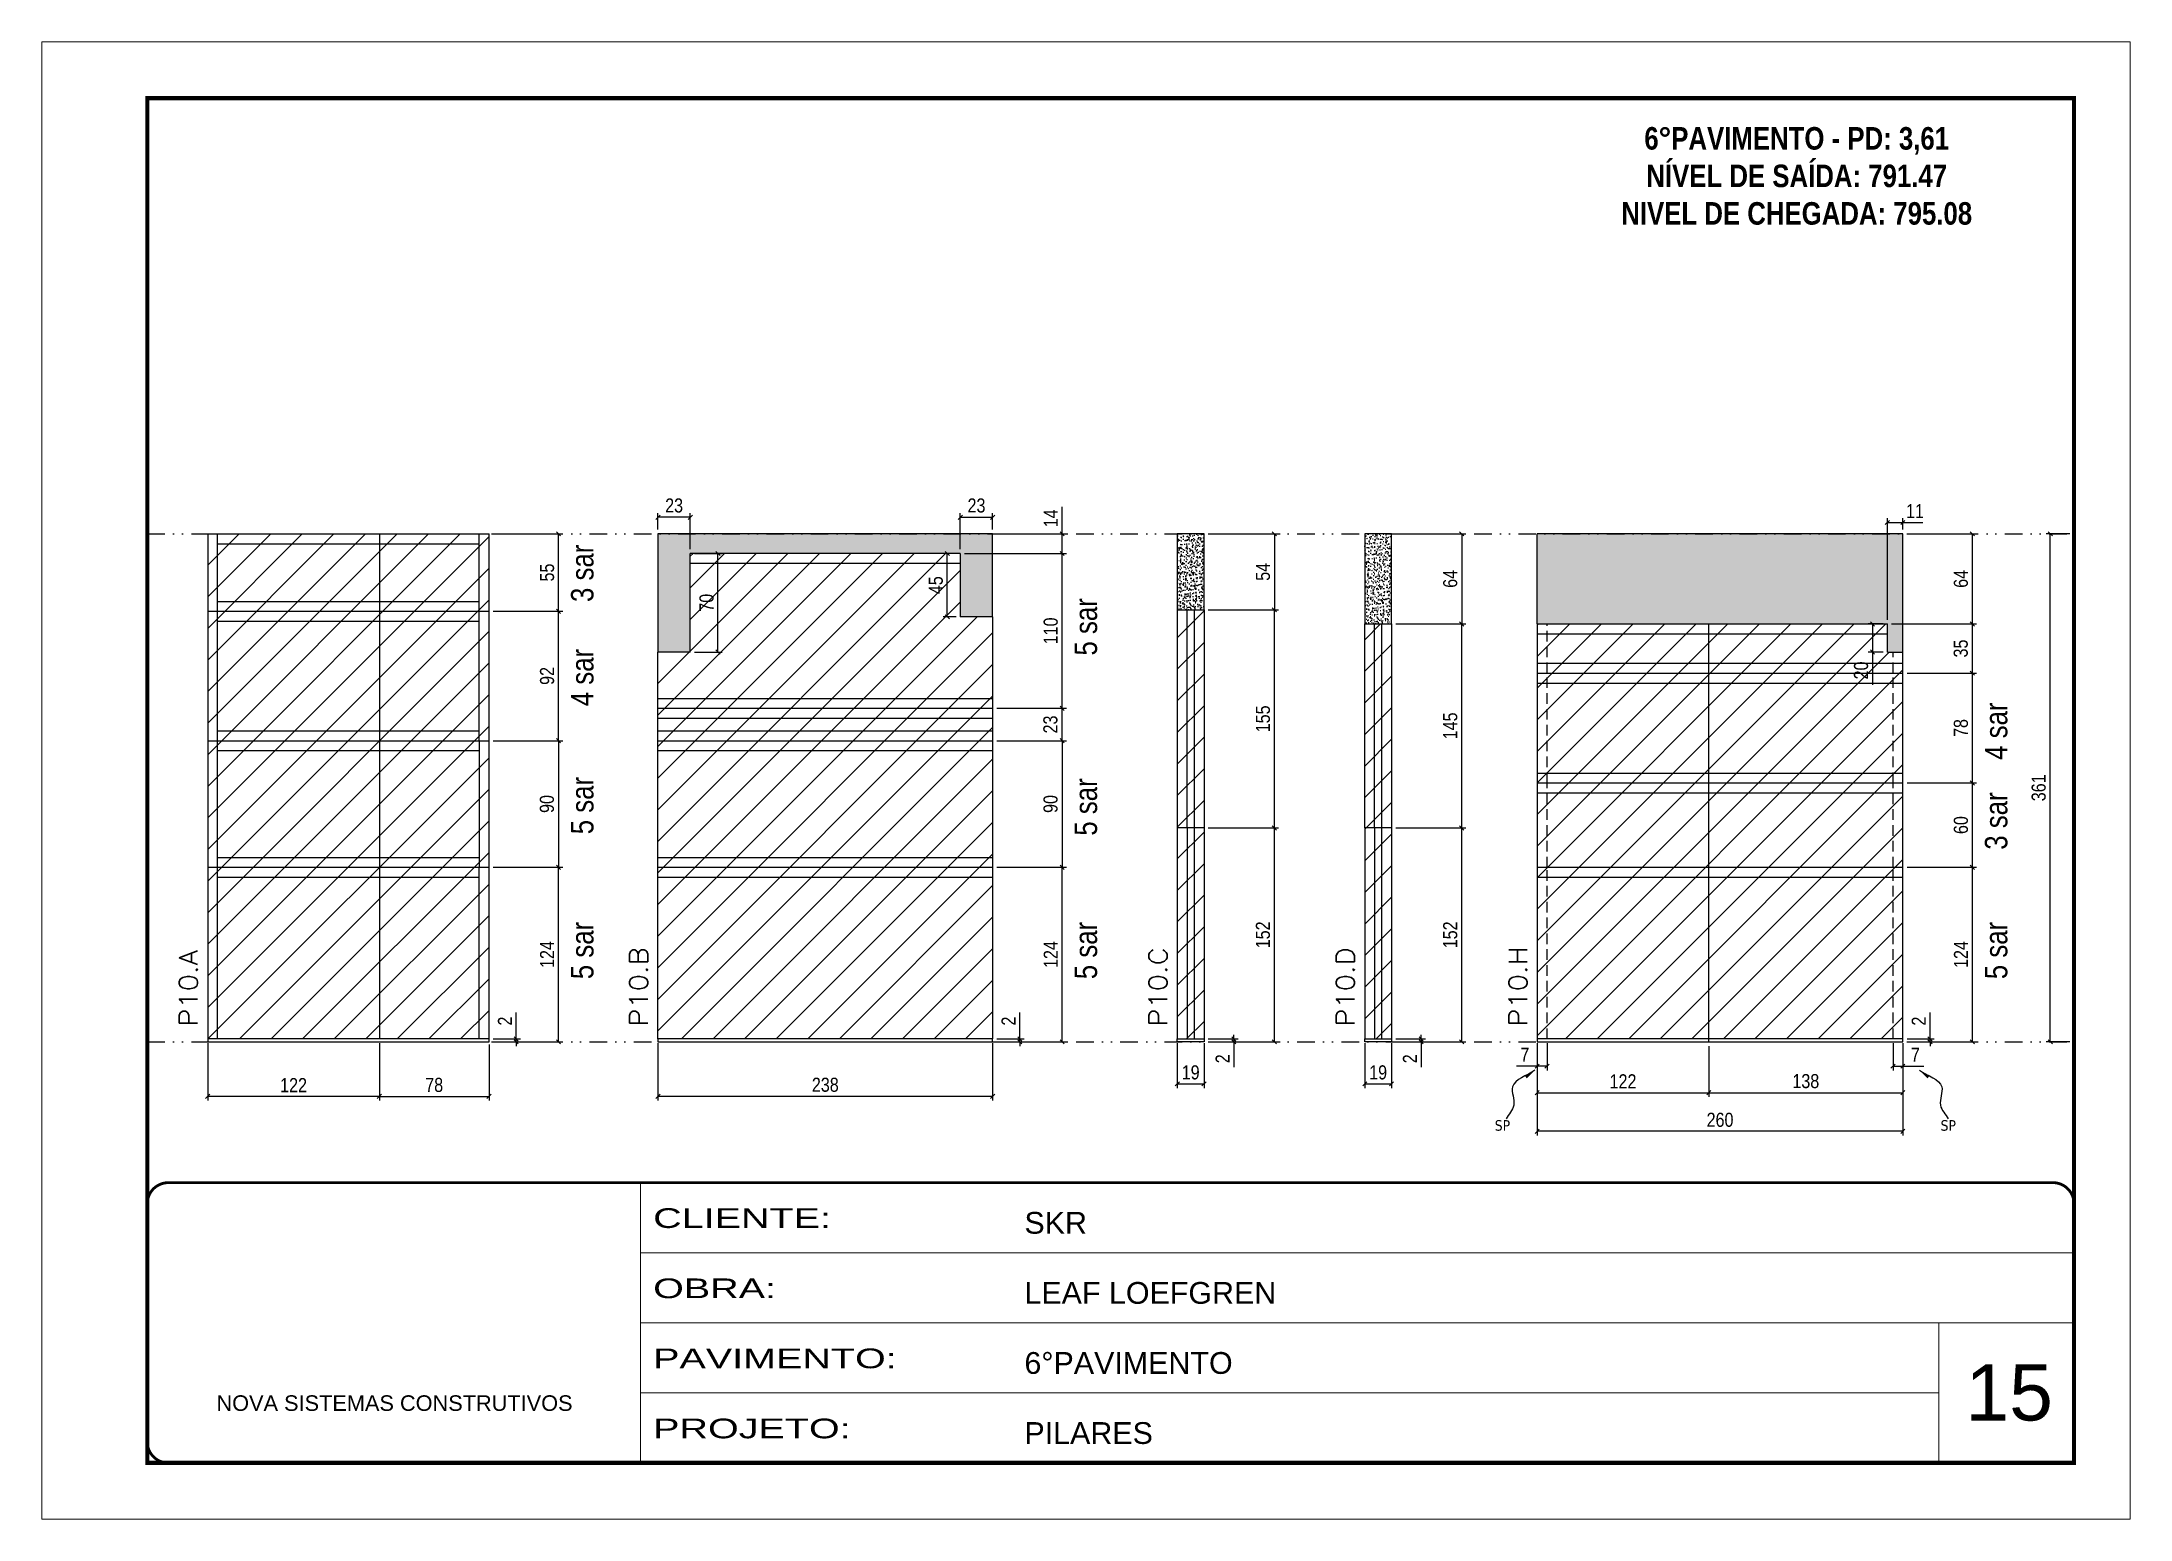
# Model space of a CAD drawing. Extents: x 14400 to 27878, y -21631 to 6985.
# Drawn here: x 17597 to 19082, y 2489 to 3539 of the extents above; entities that cross this region are included whole.
import ezdxf

# ---------------------------------------------------------------- set-up
doc = ezdxf.new("R2010")
doc.units = 0
for name, pattern in [('CONTINUO', [0]), ('DASHED', [0.75, 0.5, -0.25]), ('DIVIDE2', [0.625, 0.25, -0.125, 0, -0.125, 0, -0.125]), ('HIDDEN', [0.375, 0.25, -0.125])]:
    doc.linetypes.add(name, pattern=pattern)
for name, color, linetype, lineweight in [('CARIMBO', 255, 'Continuous', 9), ('Folhas', 255, 'Continuous', 9), ('Hachura', 251, 'Continuous', 9), ('SARRAFO DE PRESSAO', 251, 'DASHED', 9), ('Texto Seção', 7, 'Continuous', 15)]:
    doc.layers.add(name, color=color, linetype=linetype, lineweight=lineweight)
for name, color, linetype in [('COTA', 241, 'Continuous'), ('NOMENCLATURA', 7, 'Continuous'), ('Nível', 160, 'Continuous'), ('Painéis', 200, 'Continuous'), ('SARR_2.2x7', 40, 'Continuous'), ('Sarrafo de Pressão', 42, 'HIDDEN'), ('texto', 7, 'Continuous')]:
    doc.layers.add(name, color=color, linetype=linetype)
doc.styles.add('ARIAL', font='arial.ttf')
doc.styles.add('ARIAL_NARROW', font='ARIALN.TTF', dxfattribs={"height": 0.2})
doc.styles.add('COTA TECNICA', font='techl___.ttf', dxfattribs={"height": 10})
doc.styles.add('COTA TECNICA-50', font='techl___.ttf', dxfattribs={"height": 10})
doc.styles.add('REGUA-120', font='ROMANS.shx', dxfattribs={"height": 15})
doc.styles.add('ROMANC', font='techb___.ttf', dxfattribs={"height": 2.5})
doc.styles.get("Standard").update_dxf_attribs({"font": 'arial.ttf'})
doc.styles.add('Tecnologia', font='')
doc.styles.get('Tecnologia').set_extended_font_data('Forgotten Futurist')
doc.dimstyles.new('COTA PAINEL-50', dxfattribs={"dimtxt": 10, "dimasz": 3, "dimexe": 3, "dimexo": 3, "dimgap": 3, "dimtad": 1, "dimdec": 1, "dimzin": 12, "dimdsep": 46, "dimtxsty": 'COTA TECNICA-50', "dimblk1": 'OBLIQUE', "dimblk2": 'OBLIQUE', "dimsah": 1, "dimcen": 0.9, "dimclrd": 4, "dimclre": 4, "dimclrt": 240, "dimadec": 1, "dimazin": 3, "dimtfac": 1, "dimtdec": 1, "dimtmove": 0, "dimatfit": 3, "dimfxl": 1, "dimtolj": 1, "dimtzin": 12, "dimarcsym": 0})
doc.dimstyles.new('PAINEL', dxfattribs={"dimtxt": 10, "dimasz": 3, "dimexe": 3, "dimexo": 3, "dimgap": 3, "dimtad": 1, "dimdec": 1, "dimzin": 12, "dimdsep": 46, "dimtxsty": 'COTA TECNICA', "dimblk1": 'OBLIQUE', "dimblk2": 'OBLIQUE', "dimsah": 1, "dimcen": 0.9, "dimclrd": 4, "dimclre": 4, "dimclrt": 240, "dimadec": 1, "dimazin": 3, "dimtfac": 1, "dimtdec": 1, "dimtmove": 0, "dimatfit": 3, "dimfxl": 1, "dimtolj": 1, "dimtzin": 12, "dimarcsym": 0})
doc.dimstyles.get("Standard").update_dxf_attribs({"dimtxt": 0.18, "dimasz": 0.18, "dimexe": 0.18, "dimexo": 0.0625, "dimgap": 0.09, "dimtad": 0, "dimtih": 1, "dimtoh": 1, "dimdec": 4, "dimzin": 0, "dimdsep": 46, "dimtxsty": 'Standard', "dimcen": 0.09, "dimadec": 0, "dimazin": 0, "dimtfac": 1, "dimtdec": 4, "dimtofl": 0, "dimtmove": 0, "dimatfit": 3, "dimfxl": 1, "dimtolj": 1, "dimtzin": 0, "dimarcsym": 0})

msp = doc.modelspace()

# ---------------------------------------------------------------- texts
at = {"layer": 'CARIMBO', "style": 'ARIAL'}
msp.add_text('15', height=40, dxfattribs=at).set_placement((18964.83, 2559.15))
at = {"layer": 'NOMENCLATURA', "style": 'ARIAL_NARROW'}
for s, p in [('3 sar', (17989.25, 3140.86)), ('5 sar', (18347.34, 3102.8)), ('4 sar', (17989.25, 3066.79)), ('4 sar', (18994.59, 3028.68)), ('5 sar', (17989.25, 2975.79)), ('5 sar', (18347.34, 2974.78)), ('3 sar', (18994.59, 2964.8)), ('5 sar', (17989.25, 2872.8)), ('5 sar', (18347.34, 2872.8)), ('5 sar', (18994.59, 2872.8))]:
    msp.add_text(s, height=16, rotation=90, dxfattribs=at).set_placement(p)
at = {"layer": 'NOMENCLATURA', "color": 2, "insert": (18844.81, 3505.06), "char_height": 16, "attachment_point": 2, "style": 'ROMANC'}
msp.add_mtext_dynamic_manual_height_columns('\\P6°PAVIMENTO - PD: 3,61\\PNÍVEL DE SAÍDA: 791.47\\PNIVEL DE CHEGADA: 795.08', width=432.3511, gutter_width=1, heights=[0], dxfattribs=at)
at = {"layer": 'texto', "color": 0, "char_height": 7.5, "attachment_point": 5}
for insert in [(18635.57, 2768.79), (18952.59, 2768.79)]:
    msp.add_mtext('{\\fTahoma|b0|i0|c0|p34;\\C4;SP}', dxfattribs=dict(at, insert=insert))
at = {"layer": 'Texto Seção', "style": 'REGUA-120', "width": 1.1}
for s, p in [('P10.A', (17707.75, 2839.05)), ('P10.B', (18027.85, 2839.05)), ('P10.C', (18397.13, 2839.05)), ('P10.D', (18530.41, 2839.05)), ('P10.H', (18653.1, 2839.05))]:
    msp.add_text(s, height=13, rotation=90, dxfattribs=at).set_placement(p)

# ---------------------------------------------------------------- blocks, each defined once
blk = doc.blocks.new('9999999999')
at = {"color": 30, "linetype": 'CONTINUO'}
for p, q in [((98564.6, 34230.2), (98564.6, 34429.4)), ((98564.6, 34379.6), (99584, 34379.6)), ((98564.6, 34329.8), (99488, 34329.8)), ((99584, 34329.8), (99488, 34329.8)), ((99488, 34329.8), (99488, 34230.2)), ((98564.6, 34280), (99488, 34280))]:
    blk.add_line(p, q, dxfattribs=at)
at = {"color": 30, "linetype": 'CONTINUO', "const_width": 2}
blk.add_lwpolyline([(99584, 34230.2), (99584, 34414.4, 0.414214), (99569, 34429.4), (98229, 34429.4, 0.414214), (98214, 34414.4), (98214, 34245.2, 0.414214), (98229, 34230.2), (99584, 34230.2)], format="xyb", dxfattribs=at)
at = {"layer": 'Folhas'}
blk.add_lwpolyline([(98139, 34190.2), (99624, 34190.2), (99624, 35240.2), (98139, 35240.2)], close=True, dxfattribs=at)
at = {"layer": 'Folhas', "color": 30, "const_width": 3}
blk.add_lwpolyline([(98214, 34230.2), (99584, 34230.2), (99584, 35200.2), (98214, 35200.2)], close=True, dxfattribs=at)
at = {"color": 7, "linetype": 'Continuous', "ltscale": 5, "style": 'ARIAL'}
for s, height, p in [('SKR', 15.48, (98837.7, 34393.1)), ('LEAF LOEFGREN', 15.483, (98837.7, 34343.3)), ('6°PAVIMENTO', 15.483, (98837.7, 34293.5)), ('NOVA SISTEMAS CONSTRUTIVOS', 11.059, (98263.2, 34267.2)), ('PILARES', 15.48, (98837.7, 34243.7))]:
    blk.add_text(s, height=height, dxfattribs=at).set_placement(p)
at = {"layer": 'Folhas', "color": 7, "style": 'Tecnologia', "width": 1.5}
for s, p in [('CLIENTE:', (98573.7, 34397.2)), ('OBRA:', (98573.7, 34347.3)), ('PAVIMENTO:', (98573.7, 34297.5)), ('PROJETO:', (98573.7, 34247.7))]:
    blk.add_text(s, height=14, dxfattribs=at).set_placement(p)
blk = doc.blocks.new('_Oblique')
at = {"color": 0, "linetype": 'ByBlock', "lineweight": -2}
blk.add_line((-0.5, -0.5), (0.5, 0.5), dxfattribs=at)
blk = doc.blocks.new('*D2774')
at = {"layer": 'COTA', "color": 4, "lineweight": -2, "transparency": 16777216}
for p, q in [((19039, 3189.3), (19022.1, 3189.3)), ((19025.1, 2828.3), (19025.1, 3189.3)), ((19039, 2828.3), (19022.1, 2828.3))]:
    blk.add_line(p, q, dxfattribs=at)
at = {"layer": 'Defpoints', "color": 0, "transparency": 16777216}
for p in [(19025.1, 3189.3), (19042, 3189.3), (19042, 2828.3)]:
    blk.add_point(p, dxfattribs=at)
at = {"layer": 'COTA', "color": 4, "lineweight": -2, "transparency": 16777216, "xscale": 3, "yscale": 3, "zscale": 3}
for p, rotation in [((19025.1, 3189.3), 90), ((19025.1, 2828.3), 270)]:
    blk.add_blockref('_Oblique', p, dxfattribs=dict(at, rotation=rotation))
at = {"layer": 'COTA', "color": 240, "transparency": 16777216, "insert": (19016.9, 3008.8), "char_height": 10, "attachment_point": 5, "rotation": 90, "style": 'COTA TECNICA'}
blk.add_mtext('\\A1;361', dxfattribs=at)
blk = doc.blocks.new('*D2786')
at = {"layer": 'COTA', "color": 4, "lineweight": -2, "transparency": 16777216}
for p, q in [((17715, 2827.3), (17715, 2786.5)), ((17837, 2827.3), (17837, 2786.5)), ((17837, 2789.5), (17715, 2789.5))]:
    blk.add_line(p, q, dxfattribs=at)
at = {"layer": 'Defpoints', "color": 0, "transparency": 16777216}
for p in [(17715, 2830.3), (17837, 2830.3), (17715, 2789.5)]:
    blk.add_point(p, dxfattribs=at)
at = {"layer": 'COTA', "color": 4, "lineweight": -2, "transparency": 16777216, "xscale": 3, "yscale": 3, "zscale": 3, "rotation": 180}
blk.add_blockref('_Oblique', (17715, 2789.5), dxfattribs=at)
at = {"layer": 'COTA', "color": 4, "lineweight": -2, "transparency": 16777216, "xscale": 3, "yscale": 3, "zscale": 3}
blk.add_blockref('_Oblique', (17837, 2789.5), dxfattribs=at)
at = {"layer": 'COTA', "color": 240, "transparency": 16777216, "insert": (17776, 2797.5), "char_height": 10, "attachment_point": 5, "style": 'COTA TECNICA'}
blk.add_mtext('\\A1;122', dxfattribs=at)
blk = doc.blocks.new('*D2787')
at = {"layer": 'COTA', "color": 4, "lineweight": -2, "transparency": 16777216}
for p, q in [((17934.3, 2830.3), (17934.3, 2849.1)), ((17918, 2830.3), (17937.3, 2830.3)), ((17918, 2828.3), (17937.3, 2828.3)), ((17934.3, 2828.3), (17934.3, 2830.3)), ((17934.3, 2828.3), (17934.3, 2825.3))]:
    blk.add_line(p, q, dxfattribs=at)
at = {"layer": 'Defpoints', "color": 0, "transparency": 16777216}
for p in [(17915, 2830.3), (17915, 2828.3), (17934.3, 2828.3)]:
    blk.add_point(p, dxfattribs=at)
at = {"layer": 'COTA', "color": 4, "lineweight": -2, "transparency": 16777216, "xscale": 3, "yscale": 3, "zscale": 3}
for p, rotation in [((17934.3, 2830.3), 270), ((17934.3, 2828.3), 90)]:
    blk.add_blockref('_Oblique', p, dxfattribs=dict(at, rotation=rotation))
at = {"layer": 'COTA', "color": 240, "transparency": 16777216, "insert": (17926.3, 2843), "char_height": 10, "attachment_point": 5, "rotation": 90, "style": 'COTA TECNICA-50'}
blk.add_mtext('\\A1;2', dxfattribs=at)
blk = doc.blocks.new('*D2788')
at = {"layer": 'COTA', "color": 4, "lineweight": -2, "transparency": 16777216}
for p, q in [((17918, 3134.3), (17967.4, 3134.3)), ((17964.4, 3042.3), (17964.4, 3134.3)), ((17918, 3042.3), (17967.4, 3042.3))]:
    blk.add_line(p, q, dxfattribs=at)
at = {"layer": 'Defpoints', "color": 0, "transparency": 16777216}
for p in [(17915, 3134.3), (17964.4, 3134.3), (17915, 3042.3)]:
    blk.add_point(p, dxfattribs=at)
at = {"layer": 'COTA', "color": 4, "lineweight": -2, "transparency": 16777216, "xscale": 3, "yscale": 3, "zscale": 3}
for p, rotation in [((17964.4, 3134.3), 90), ((17964.4, 3042.3), 270)]:
    blk.add_blockref('_Oblique', p, dxfattribs=dict(at, rotation=rotation))
at = {"layer": 'COTA', "color": 240, "transparency": 16777216, "insert": (17956.3, 3088.3), "char_height": 10, "attachment_point": 5, "rotation": 90, "style": 'COTA TECNICA-50'}
blk.add_mtext('\\A1;92', dxfattribs=at)
blk = doc.blocks.new('*D2789')
at = {"layer": 'COTA', "color": 4, "linetype": 'ByBlock', "lineweight": -2, "transparency": 16777216}
for p, q in [((17918, 2952.3), (17967.4, 2952.3)), ((17964.4, 2828.3), (17964.4, 2952.3)), ((17918, 2828.3), (17967.4, 2828.3))]:
    blk.add_line(p, q, dxfattribs=at)
at = {"layer": 'Defpoints', "color": 0, "linetype": 'ByBlock', "transparency": 16777216}
for p in [(17915, 2952.3), (17964.4, 2952.3), (17915, 2828.3)]:
    blk.add_point(p, dxfattribs=at)
at = {"layer": 'COTA', "color": 4, "linetype": 'ByBlock', "lineweight": -2, "transparency": 16777216, "xscale": 3, "yscale": 3, "zscale": 3}
for p, rotation in [((17964.4, 2952.3), 90), ((17964.4, 2828.3), 270)]:
    blk.add_blockref('_Oblique', p, dxfattribs=dict(at, rotation=rotation))
at = {"layer": 'COTA', "color": 240, "linetype": 'ByBlock', "transparency": 16777216, "insert": (17956.3, 2890.3), "char_height": 10, "attachment_point": 5, "rotation": 90, "style": 'COTA TECNICA'}
blk.add_mtext('\\A1;124', dxfattribs=at)
blk = doc.blocks.new('*D2790')
at = {"layer": 'COTA', "color": 4, "lineweight": -2, "transparency": 16777216}
for p, q in [((18035.1, 2827.3), (18035.1, 2786.5)), ((18273.1, 2827.3), (18273.1, 2786.5)), ((18273.1, 2789.5), (18035.1, 2789.5))]:
    blk.add_line(p, q, dxfattribs=at)
at = {"layer": 'Defpoints', "color": 0, "transparency": 16777216}
for p in [(18035.1, 2830.3), (18273.1, 2830.3), (18035.1, 2789.5)]:
    blk.add_point(p, dxfattribs=at)
at = {"layer": 'COTA', "color": 4, "lineweight": -2, "transparency": 16777216, "xscale": 3, "yscale": 3, "zscale": 3, "rotation": 180}
blk.add_blockref('_Oblique', (18035.1, 2789.5), dxfattribs=at)
at = {"layer": 'COTA', "color": 4, "lineweight": -2, "transparency": 16777216, "xscale": 3, "yscale": 3, "zscale": 3}
blk.add_blockref('_Oblique', (18273.1, 2789.5), dxfattribs=at)
at = {"layer": 'COTA', "color": 240, "transparency": 16777216, "insert": (18154.1, 2797.7), "char_height": 10, "attachment_point": 5, "style": 'COTA TECNICA'}
blk.add_mtext('\\A1;238', dxfattribs=at)
blk = doc.blocks.new('*D2791')
at = {"layer": 'COTA', "color": 4, "lineweight": -2, "transparency": 16777216}
for p, q in [((18292.4, 2830.3), (18292.4, 2849.1)), ((18276.1, 2830.3), (18295.4, 2830.3)), ((18276.1, 2828.3), (18295.4, 2828.3)), ((18292.4, 2828.3), (18292.4, 2830.3)), ((18292.4, 2828.3), (18292.4, 2825.3))]:
    blk.add_line(p, q, dxfattribs=at)
at = {"layer": 'Defpoints', "color": 0, "transparency": 16777216}
for p in [(18273.1, 2830.3), (18273.1, 2828.3), (18292.4, 2828.3)]:
    blk.add_point(p, dxfattribs=at)
at = {"layer": 'COTA', "color": 4, "lineweight": -2, "transparency": 16777216, "xscale": 3, "yscale": 3, "zscale": 3}
for p, rotation in [((18292.4, 2830.3), 270), ((18292.4, 2828.3), 90)]:
    blk.add_blockref('_Oblique', p, dxfattribs=dict(at, rotation=rotation))
at = {"layer": 'COTA', "color": 240, "transparency": 16777216, "insert": (18284.4, 2843), "char_height": 10, "attachment_point": 5, "rotation": 90, "style": 'COTA TECNICA-50'}
blk.add_mtext('\\A1;2', dxfattribs=at)
blk = doc.blocks.new('*D2792')
at = {"layer": 'COTA', "color": 4, "linetype": 'ByBlock', "lineweight": -2, "transparency": 16777216}
for p, q in [((18276.1, 2952.3), (18325.5, 2952.3)), ((18322.5, 2828.3), (18322.5, 2952.3)), ((18276.1, 2828.3), (18325.5, 2828.3))]:
    blk.add_line(p, q, dxfattribs=at)
at = {"layer": 'Defpoints', "color": 0, "linetype": 'ByBlock', "transparency": 16777216}
for p in [(18273.1, 2952.3), (18322.5, 2952.3), (18273.1, 2828.3)]:
    blk.add_point(p, dxfattribs=at)
at = {"layer": 'COTA', "color": 4, "linetype": 'ByBlock', "lineweight": -2, "transparency": 16777216, "xscale": 3, "yscale": 3, "zscale": 3}
for p, rotation in [((18322.5, 2952.3), 90), ((18322.5, 2828.3), 270)]:
    blk.add_blockref('_Oblique', p, dxfattribs=dict(at, rotation=rotation))
at = {"layer": 'COTA', "color": 240, "linetype": 'ByBlock', "transparency": 16777216, "insert": (18314.4, 2890.3), "char_height": 10, "attachment_point": 5, "rotation": 90, "style": 'COTA TECNICA'}
blk.add_mtext('\\A1;124', dxfattribs=at)
blk = doc.blocks.new('*D2793')
at = {"layer": 'COTA', "color": 4, "lineweight": -2, "transparency": 16777216}
for p, q in [((18404.4, 2827.3), (18404.4, 2795.4)), ((18423.4, 2827.3), (18423.4, 2795.4)), ((18404.4, 2798.4), (18423.4, 2798.4))]:
    blk.add_line(p, q, dxfattribs=at)
at = {"layer": 'Defpoints', "color": 0, "transparency": 16777216}
for p in [(18404.4, 2830.3), (18423.4, 2830.3), (18423.4, 2798.4)]:
    blk.add_point(p, dxfattribs=at)
at = {"layer": 'COTA', "color": 4, "lineweight": -2, "transparency": 16777216, "xscale": 3, "yscale": 3, "zscale": 3, "rotation": 180}
blk.add_blockref('_Oblique', (18404.4, 2798.4), dxfattribs=at)
at = {"layer": 'COTA', "color": 4, "lineweight": -2, "transparency": 16777216, "xscale": 3, "yscale": 3, "zscale": 3}
blk.add_blockref('_Oblique', (18423.4, 2798.4), dxfattribs=at)
at = {"layer": 'COTA', "color": 240, "transparency": 16777216, "insert": (18413.9, 2806.5), "char_height": 10, "attachment_point": 5, "style": 'COTA TECNICA'}
blk.add_mtext('\\A1;19', dxfattribs=at)
blk = doc.blocks.new('*D2794')
at = {"layer": 'COTA', "color": 4, "lineweight": -2, "transparency": 16777216}
for p, q in [((18426.4, 2830.3), (18447.6, 2830.3)), ((18426.4, 2828.3), (18447.6, 2828.3)), ((18444.6, 2830.3), (18444.6, 2833.3)), ((18444.6, 2830.3), (18444.6, 2828.3)), ((18444.6, 2828.3), (18444.6, 2810.2))]:
    blk.add_line(p, q, dxfattribs=at)
at = {"layer": 'Defpoints', "color": 0, "transparency": 16777216}
for p in [(18423.4, 2830.3), (18423.4, 2828.3), (18444.6, 2830.3)]:
    blk.add_point(p, dxfattribs=at)
at = {"layer": 'COTA', "color": 4, "lineweight": -2, "transparency": 16777216, "xscale": 3, "yscale": 3, "zscale": 3}
for p, rotation in [((18444.6, 2830.3), 270), ((18444.6, 2828.3), 90)]:
    blk.add_blockref('_Oblique', p, dxfattribs=dict(at, rotation=rotation))
at = {"layer": 'COTA', "color": 240, "transparency": 16777216, "insert": (18436.6, 2816.2), "char_height": 10, "attachment_point": 5, "rotation": 90, "style": 'COTA TECNICA-50'}
blk.add_mtext('\\A1;2', dxfattribs=at)
blk = doc.blocks.new('*D2795')
at = {"layer": 'COTA', "color": 4, "linetype": 'ByBlock', "lineweight": -2, "transparency": 16777216}
for p, q in [((18426.4, 3189.3), (18476.4, 3189.3)), ((18473.4, 3189.3), (18473.4, 3135.3)), ((18426.4, 3135.3), (18476.4, 3135.3))]:
    blk.add_line(p, q, dxfattribs=at)
at = {"layer": 'Defpoints', "color": 0, "linetype": 'ByBlock', "transparency": 16777216}
for p in [(18423.4, 3189.3), (18423.4, 3135.3), (18473.4, 3135.3)]:
    blk.add_point(p, dxfattribs=at)
at = {"layer": 'COTA', "color": 4, "linetype": 'ByBlock', "lineweight": -2, "transparency": 16777216, "xscale": 3, "yscale": 3, "zscale": 3}
for p, rotation in [((18473.4, 3189.3), 90), ((18473.4, 3135.3), 270)]:
    blk.add_blockref('_Oblique', p, dxfattribs=dict(at, rotation=rotation))
at = {"layer": 'COTA', "color": 240, "linetype": 'ByBlock', "transparency": 16777216, "insert": (18465.3, 3162.3), "char_height": 10, "attachment_point": 5, "rotation": 90, "style": 'COTA TECNICA'}
blk.add_mtext('\\A1;54', dxfattribs=at)
blk = doc.blocks.new('*D2796')
at = {"layer": 'COTA', "color": 4, "lineweight": -2, "transparency": 16777216}
for p, q in [((18426.4, 2980.3), (18476.4, 2980.3)), ((18473.4, 2828.3), (18473.4, 2980.3)), ((18426.4, 2828.3), (18476.4, 2828.3))]:
    blk.add_line(p, q, dxfattribs=at)
at = {"layer": 'Defpoints', "color": 0, "transparency": 16777216}
for p in [(18423.4, 2980.3), (18473.4, 2980.3), (18423.4, 2828.3)]:
    blk.add_point(p, dxfattribs=at)
at = {"layer": 'COTA', "color": 4, "lineweight": -2, "transparency": 16777216, "xscale": 3, "yscale": 3, "zscale": 3}
for p, rotation in [((18473.4, 2980.3), 90), ((18473.4, 2828.3), 270)]:
    blk.add_blockref('_Oblique', p, dxfattribs=dict(at, rotation=rotation))
at = {"layer": 'COTA', "color": 240, "transparency": 16777216, "insert": (18465.3, 2904.3), "char_height": 10, "attachment_point": 5, "rotation": 90, "style": 'COTA TECNICA-50'}
blk.add_mtext('\\A1;152', dxfattribs=at)
blk = doc.blocks.new('*D2797')
at = {"layer": 'COTA', "color": 4, "lineweight": -2, "transparency": 16777216}
for p, q in [((17837, 2827.3), (17837, 2786.5)), ((17915, 2826.3), (17915, 2786.5)), ((17837, 2789.5), (17915, 2789.5))]:
    blk.add_line(p, q, dxfattribs=at)
at = {"layer": 'Defpoints', "color": 0, "transparency": 16777216}
for p in [(17837, 2830.3), (17915, 2829.3), (17915, 2789.5)]:
    blk.add_point(p, dxfattribs=at)
at = {"layer": 'COTA', "color": 4, "lineweight": -2, "transparency": 16777216, "xscale": 3, "yscale": 3, "zscale": 3, "rotation": 180}
blk.add_blockref('_Oblique', (17837, 2789.5), dxfattribs=at)
at = {"layer": 'COTA', "color": 4, "lineweight": -2, "transparency": 16777216, "xscale": 3, "yscale": 3, "zscale": 3}
blk.add_blockref('_Oblique', (17915, 2789.5), dxfattribs=at)
at = {"layer": 'COTA', "color": 240, "transparency": 16777216, "insert": (17876, 2797.6), "char_height": 10, "attachment_point": 5, "style": 'COTA TECNICA'}
blk.add_mtext('\\A1;78', dxfattribs=at)
blk = doc.blocks.new('*D2798')
at = {"layer": 'COTA', "color": 4, "lineweight": -2, "transparency": 16777216}
for p, q in [((18061.1, 3175.3), (18080.8, 3175.3)), ((18077.8, 3105.3), (18077.8, 3175.3)), ((18061.1, 3105.3), (18080.8, 3105.3))]:
    blk.add_line(p, q, dxfattribs=at)
at = {"layer": 'Defpoints', "color": 0, "transparency": 16777216}
for p in [(18058.1, 3175.3), (18077.8, 3175.3), (18058.1, 3105.3)]:
    blk.add_point(p, dxfattribs=at)
at = {"layer": 'COTA', "color": 4, "lineweight": -2, "transparency": 16777216, "xscale": 3, "yscale": 3, "zscale": 3}
for p, rotation in [((18077.8, 3175.3), 90), ((18077.8, 3105.3), 270)]:
    blk.add_blockref('_Oblique', p, dxfattribs=dict(at, rotation=rotation))
at = {"layer": 'COTA', "color": 240, "transparency": 16777216, "insert": (18069.7, 3140.3), "char_height": 10, "attachment_point": 5, "rotation": 90, "style": 'COTA TECNICA'}
blk.add_mtext('\\A1;70', dxfattribs=at)
blk = doc.blocks.new('*D2799')
at = {"layer": 'COTA', "color": 4, "lineweight": -2, "transparency": 16777216}
for p, q in [((18035.1, 3192.3), (18035.1, 3204.1)), ((18058.1, 3201.1), (18035.1, 3201.1)), ((18058.1, 3178.3), (18058.1, 3204.1))]:
    blk.add_line(p, q, dxfattribs=at)
at = {"layer": 'Defpoints', "color": 0, "transparency": 16777216}
for p in [(18035.1, 3201.1), (18035.1, 3189.3), (18058.1, 3175.3)]:
    blk.add_point(p, dxfattribs=at)
at = {"layer": 'COTA', "color": 4, "lineweight": -2, "transparency": 16777216, "xscale": 3, "yscale": 3, "zscale": 3, "rotation": 180}
blk.add_blockref('_Oblique', (18035.1, 3201.1), dxfattribs=at)
at = {"layer": 'COTA', "color": 4, "lineweight": -2, "transparency": 16777216, "xscale": 3, "yscale": 3, "zscale": 3}
blk.add_blockref('_Oblique', (18058.1, 3201.1), dxfattribs=at)
at = {"layer": 'COTA', "color": 240, "transparency": 16777216, "insert": (18046.6, 3209.4), "char_height": 10, "attachment_point": 5, "style": 'COTA TECNICA'}
blk.add_mtext('\\A1;23', dxfattribs=at)
blk = doc.blocks.new('*D2783')
at = {"layer": 'COTA', "color": 4, "lineweight": -2, "transparency": 16777216}
for p, q in [((17918, 3042.3), (17967.4, 3042.3)), ((17964.4, 3042.3), (17964.4, 2952.3)), ((17918, 2952.3), (17967.4, 2952.3))]:
    blk.add_line(p, q, dxfattribs=at)
at = {"layer": 'Defpoints', "color": 0, "transparency": 16777216}
for p in [(17915, 3042.3), (17915, 2952.3), (17964.4, 2952.3)]:
    blk.add_point(p, dxfattribs=at)
at = {"layer": 'COTA', "color": 4, "lineweight": -2, "transparency": 16777216, "xscale": 3, "yscale": 3, "zscale": 3}
for p, rotation in [((17964.4, 3042.3), 90), ((17964.4, 2952.3), 270)]:
    blk.add_blockref('_Oblique', p, dxfattribs=dict(at, rotation=rotation))
at = {"layer": 'COTA', "color": 240, "transparency": 16777216, "insert": (17956.2, 2997.3), "char_height": 10, "attachment_point": 5, "rotation": 90, "style": 'COTA TECNICA'}
blk.add_mtext('\\A1;90', dxfattribs=at)
blk = doc.blocks.new('*D2784')
at = {"layer": 'COTA', "color": 4, "lineweight": -2, "transparency": 16777216}
for p, q in [((18276.1, 3042.3), (18325.5, 3042.3)), ((18322.5, 3042.3), (18322.5, 2952.3)), ((18276.1, 2952.3), (18325.5, 2952.3))]:
    blk.add_line(p, q, dxfattribs=at)
at = {"layer": 'Defpoints', "color": 0, "transparency": 16777216}
for p in [(18273.1, 3042.3), (18273.1, 2952.3), (18322.5, 2952.3)]:
    blk.add_point(p, dxfattribs=at)
at = {"layer": 'COTA', "color": 4, "lineweight": -2, "transparency": 16777216, "xscale": 3, "yscale": 3, "zscale": 3}
for p, rotation in [((18322.5, 3042.3), 90), ((18322.5, 2952.3), 270)]:
    blk.add_blockref('_Oblique', p, dxfattribs=dict(at, rotation=rotation))
at = {"layer": 'COTA', "color": 240, "transparency": 16777216, "insert": (18314.3, 2997.3), "char_height": 10, "attachment_point": 5, "rotation": 90, "style": 'COTA TECNICA'}
blk.add_mtext('\\A1;90', dxfattribs=at)
blk = doc.blocks.new('*D2785')
at = {"layer": 'COTA', "color": 4, "lineweight": -2, "transparency": 16777216}
for p, q in [((18426.4, 3135.3), (18476.4, 3135.3)), ((18473.4, 2980.3), (18473.4, 3135.3)), ((18426.4, 2980.3), (18476.4, 2980.3))]:
    blk.add_line(p, q, dxfattribs=at)
at = {"layer": 'Defpoints', "color": 0, "transparency": 16777216}
for p in [(18423.4, 3135.3), (18473.4, 3135.3), (18423.4, 2980.3)]:
    blk.add_point(p, dxfattribs=at)
at = {"layer": 'COTA', "color": 4, "lineweight": -2, "transparency": 16777216, "xscale": 3, "yscale": 3, "zscale": 3}
for p, rotation in [((18473.4, 3135.3), 90), ((18473.4, 2980.3), 270)]:
    blk.add_blockref('_Oblique', p, dxfattribs=dict(at, rotation=rotation))
at = {"layer": 'COTA', "color": 240, "transparency": 16777216, "insert": (18465.3, 3057.8), "char_height": 10, "attachment_point": 5, "rotation": 90, "style": 'COTA TECNICA'}
blk.add_mtext('\\A1;155', dxfattribs=at)
blk = doc.blocks.new('*D2776')
at = {"layer": 'COTA', "color": 4, "lineweight": -2, "transparency": 16777216}
for p, q in [((18660.3, 2827.3), (18660.3, 2761.7)), ((18920.3, 2827.3), (18920.3, 2761.7)), ((18920.3, 2764.7), (18660.3, 2764.7))]:
    blk.add_line(p, q, dxfattribs=at)
at = {"layer": 'Defpoints', "color": 0, "transparency": 16777216}
for p in [(18660.3, 2830.3), (18920.3, 2830.3), (18660.3, 2764.7)]:
    blk.add_point(p, dxfattribs=at)
at = {"layer": 'COTA', "color": 4, "lineweight": -2, "transparency": 16777216, "xscale": 3, "yscale": 3, "zscale": 3, "rotation": 180}
blk.add_blockref('_Oblique', (18660.3, 2764.7), dxfattribs=at)
at = {"layer": 'COTA', "color": 4, "lineweight": -2, "transparency": 16777216, "xscale": 3, "yscale": 3, "zscale": 3}
blk.add_blockref('_Oblique', (18920.3, 2764.7), dxfattribs=at)
at = {"layer": 'COTA', "color": 240, "transparency": 16777216, "insert": (18790.3, 2772.8), "char_height": 10, "attachment_point": 5, "style": 'COTA TECNICA'}
blk.add_mtext('\\A1;260', dxfattribs=at)
blk = doc.blocks.new('*D2777')
at = {"layer": 'COTA', "color": 4, "lineweight": -2, "transparency": 16777216}
for p, q in [((18913.3, 2827.3), (18913.3, 2808)), ((18920.3, 2825.3), (18920.3, 2808)), ((18913.3, 2811), (18920.3, 2811)), ((18920.3, 2811), (18935.1, 2811))]:
    blk.add_line(p, q, dxfattribs=at)
at = {"layer": 'Defpoints', "color": 0, "transparency": 16777216}
for p in [(18913.3, 2830.3), (18920.3, 2828.3), (18920.3, 2811)]:
    blk.add_point(p, dxfattribs=at)
at = {"layer": 'COTA', "color": 4, "lineweight": -2, "transparency": 16777216, "xscale": 3, "yscale": 3, "zscale": 3, "rotation": 180}
blk.add_blockref('_Oblique', (18913.3, 2811), dxfattribs=at)
at = {"layer": 'COTA', "color": 4, "lineweight": -2, "transparency": 16777216, "xscale": 3, "yscale": 3, "zscale": 3}
blk.add_blockref('_Oblique', (18920.3, 2811), dxfattribs=at)
at = {"layer": 'COTA', "color": 240, "transparency": 16777216, "insert": (18929.2, 2819.1), "char_height": 10, "attachment_point": 5, "style": 'COTA TECNICA-50'}
blk.add_mtext('\\A1;7', dxfattribs=at)
blk = doc.blocks.new('*D2778')
at = {"layer": 'COTA', "color": 4, "lineweight": -2, "transparency": 16777216}
for p, q in [((18660.3, 2825.3), (18660.3, 2808)), ((18667.3, 2827.3), (18667.3, 2808)), ((18660.3, 2811), (18645.6, 2811)), ((18667.3, 2811), (18660.3, 2811))]:
    blk.add_line(p, q, dxfattribs=at)
at = {"layer": 'Defpoints', "color": 0, "transparency": 16777216}
for p in [(18660.3, 2828.3), (18667.3, 2830.3), (18660.3, 2811)]:
    blk.add_point(p, dxfattribs=at)
at = {"layer": 'COTA', "color": 4, "lineweight": -2, "transparency": 16777216, "xscale": 3, "yscale": 3, "zscale": 3, "rotation": 180}
blk.add_blockref('_Oblique', (18660.3, 2811), dxfattribs=at)
at = {"layer": 'COTA', "color": 4, "lineweight": -2, "transparency": 16777216, "xscale": 3, "yscale": 3, "zscale": 3}
blk.add_blockref('_Oblique', (18667.3, 2811), dxfattribs=at)
at = {"layer": 'COTA', "color": 240, "transparency": 16777216, "insert": (18651.5, 2819.1), "char_height": 10, "attachment_point": 5, "style": 'COTA TECNICA-50'}
blk.add_mtext('\\A1;7', dxfattribs=at)
blk = doc.blocks.new('*D2779')
at = {"layer": 'COTA', "color": 4, "lineweight": -2, "transparency": 16777216}
for p, q in [((18939.6, 2830.3), (18939.6, 2849.1)), ((18923.3, 2830.3), (18942.6, 2830.3)), ((18923.3, 2828.3), (18942.6, 2828.3)), ((18939.6, 2828.3), (18939.6, 2830.3)), ((18939.6, 2828.3), (18939.6, 2825.3))]:
    blk.add_line(p, q, dxfattribs=at)
at = {"layer": 'Defpoints', "color": 0, "transparency": 16777216}
for p in [(18920.3, 2830.3), (18920.3, 2828.3), (18939.6, 2828.3)]:
    blk.add_point(p, dxfattribs=at)
at = {"layer": 'COTA', "color": 4, "lineweight": -2, "transparency": 16777216, "xscale": 3, "yscale": 3, "zscale": 3}
for p, rotation in [((18939.6, 2830.3), 270), ((18939.6, 2828.3), 90)]:
    blk.add_blockref('_Oblique', p, dxfattribs=dict(at, rotation=rotation))
at = {"layer": 'COTA', "color": 240, "transparency": 16777216, "insert": (18931.6, 2843), "char_height": 10, "attachment_point": 5, "rotation": 90, "style": 'COTA TECNICA-50'}
blk.add_mtext('\\A1;2', dxfattribs=at)
blk = doc.blocks.new('*D2780')
at = {"layer": 'COTA', "color": 4, "linetype": 'ByBlock', "lineweight": -2, "transparency": 16777216}
for p, q in [((18923.3, 2952.3), (18972.7, 2952.3)), ((18969.7, 2828.3), (18969.7, 2952.3)), ((18923.3, 2828.3), (18972.7, 2828.3))]:
    blk.add_line(p, q, dxfattribs=at)
at = {"layer": 'Defpoints', "color": 0, "linetype": 'ByBlock', "transparency": 16777216}
for p in [(18920.3, 2952.3), (18969.7, 2952.3), (18920.3, 2828.3)]:
    blk.add_point(p, dxfattribs=at)
at = {"layer": 'COTA', "color": 4, "linetype": 'ByBlock', "lineweight": -2, "transparency": 16777216, "xscale": 3, "yscale": 3, "zscale": 3}
for p, rotation in [((18969.7, 2952.3), 90), ((18969.7, 2828.3), 270)]:
    blk.add_blockref('_Oblique', p, dxfattribs=dict(at, rotation=rotation))
at = {"layer": 'COTA', "color": 240, "linetype": 'ByBlock', "transparency": 16777216, "insert": (18961.6, 2890.3), "char_height": 10, "attachment_point": 5, "rotation": 90, "style": 'COTA TECNICA'}
blk.add_mtext('\\A1;124', dxfattribs=at)
blk = doc.blocks.new('*D2781')
at = {"layer": 'COTA', "color": 4, "lineweight": -2, "transparency": 16777216}
for p, q in [((18782.3, 2825.3), (18782.3, 2789.1)), ((18920.3, 2825.3), (18920.3, 2789.1)), ((18782.3, 2792.1), (18920.3, 2792.1))]:
    blk.add_line(p, q, dxfattribs=at)
at = {"layer": 'Defpoints', "color": 0, "transparency": 16777216}
for p in [(18782.3, 2828.3), (18920.3, 2828.3), (18920.3, 2792.1)]:
    blk.add_point(p, dxfattribs=at)
at = {"layer": 'COTA', "color": 4, "lineweight": -2, "transparency": 16777216, "xscale": 3, "yscale": 3, "zscale": 3, "rotation": 180}
blk.add_blockref('_Oblique', (18782.3, 2792.1), dxfattribs=at)
at = {"layer": 'COTA', "color": 4, "lineweight": -2, "transparency": 16777216, "xscale": 3, "yscale": 3, "zscale": 3}
blk.add_blockref('_Oblique', (18920.3, 2792.1), dxfattribs=at)
at = {"layer": 'COTA', "color": 240, "transparency": 16777216, "insert": (18851.3, 2800.3), "char_height": 10, "attachment_point": 5, "style": 'COTA TECNICA'}
blk.add_mtext('\\A1;138', dxfattribs=at)
blk = doc.blocks.new('*D2782')
at = {"layer": 'COTA', "color": 4, "lineweight": -2, "transparency": 16777216}
for p, q in [((18660.3, 2825.3), (18660.3, 2789.1)), ((18782.3, 2825.3), (18782.3, 2789.1)), ((18660.3, 2792.1), (18782.3, 2792.1))]:
    blk.add_line(p, q, dxfattribs=at)
at = {"layer": 'Defpoints', "color": 0, "transparency": 16777216}
for p in [(18660.3, 2828.3), (18782.3, 2828.3), (18782.3, 2792.1)]:
    blk.add_point(p, dxfattribs=at)
at = {"layer": 'COTA', "color": 4, "lineweight": -2, "transparency": 16777216, "xscale": 3, "yscale": 3, "zscale": 3, "rotation": 180}
blk.add_blockref('_Oblique', (18660.3, 2792.1), dxfattribs=at)
at = {"layer": 'COTA', "color": 4, "lineweight": -2, "transparency": 16777216, "xscale": 3, "yscale": 3, "zscale": 3}
blk.add_blockref('_Oblique', (18782.3, 2792.1), dxfattribs=at)
at = {"layer": 'COTA', "color": 240, "transparency": 16777216, "insert": (18721.3, 2800.2), "char_height": 10, "attachment_point": 5, "style": 'COTA TECNICA'}
blk.add_mtext('\\A1;122', dxfattribs=at)
blk = doc.blocks.new('*D2800')
at = {"layer": 'COTA', "color": 4, "lineweight": -2, "transparency": 16777216}
for p, q in [((18923.3, 3012.3), (18972.7, 3012.3)), ((18969.7, 2952.3), (18969.7, 3012.3)), ((18923.3, 2952.3), (18972.7, 2952.3))]:
    blk.add_line(p, q, dxfattribs=at)
at = {"layer": 'Defpoints', "color": 0, "transparency": 16777216}
for p in [(18920.3, 3012.3), (18969.7, 3012.3), (18920.3, 2952.3)]:
    blk.add_point(p, dxfattribs=at)
at = {"layer": 'COTA', "color": 4, "lineweight": -2, "transparency": 16777216, "xscale": 3, "yscale": 3, "zscale": 3}
for p, rotation in [((18969.7, 3012.3), 90), ((18969.7, 2952.3), 270)]:
    blk.add_blockref('_Oblique', p, dxfattribs=dict(at, rotation=rotation))
at = {"layer": 'COTA', "color": 240, "transparency": 16777216, "insert": (18961.6, 2982.3), "char_height": 10, "attachment_point": 5, "rotation": 90, "style": 'COTA TECNICA'}
blk.add_mtext('\\A1;60', dxfattribs=at)
blk = doc.blocks.new('*D2801')
at = {"layer": 'COTA', "color": 4, "lineweight": -2, "transparency": 16777216}
for p, q in [((18923.3, 3189.3), (18972.7, 3189.3)), ((18969.7, 3125.3), (18969.7, 3189.3)), ((18912.3, 3125.3), (18972.7, 3125.3))]:
    blk.add_line(p, q, dxfattribs=at)
at = {"layer": 'Defpoints', "color": 0, "transparency": 16777216}
for p in [(18920.3, 3189.3), (18969.7, 3189.3), (18909.3, 3125.3)]:
    blk.add_point(p, dxfattribs=at)
at = {"layer": 'COTA', "color": 4, "lineweight": -2, "transparency": 16777216, "xscale": 3, "yscale": 3, "zscale": 3}
for p, rotation in [((18969.7, 3189.3), 90), ((18969.7, 3125.3), 270)]:
    blk.add_blockref('_Oblique', p, dxfattribs=dict(at, rotation=rotation))
at = {"layer": 'COTA', "color": 240, "transparency": 16777216, "insert": (18961.6, 3157.3), "char_height": 10, "attachment_point": 5, "rotation": 90, "style": 'COTA TECNICA'}
blk.add_mtext('\\A1;64', dxfattribs=at)
blk = doc.blocks.new('*D2802')
at = {"layer": 'COTA', "color": 4, "lineweight": -2, "transparency": 16777216}
for p, q in [((18322.5, 3189.3), (18322.5, 3208.4)), ((18276.1, 3189.3), (18325.5, 3189.3)), ((18322.5, 3175.3), (18322.5, 3189.3)), ((18253.1, 3175.3), (18325.5, 3175.3))]:
    blk.add_line(p, q, dxfattribs=at)
at = {"layer": 'Defpoints', "color": 0, "transparency": 16777216}
for p in [(18273.1, 3189.3), (18322.5, 3189.3), (18250.1, 3175.3)]:
    blk.add_point(p, dxfattribs=at)
at = {"layer": 'COTA', "color": 4, "lineweight": -2, "transparency": 16777216, "xscale": 3, "yscale": 3, "zscale": 3}
for p, rotation in [((18322.5, 3189.3), 90), ((18322.5, 3175.3), 270)]:
    blk.add_blockref('_Oblique', p, dxfattribs=dict(at, rotation=rotation))
at = {"layer": 'COTA', "color": 240, "transparency": 16777216, "insert": (18314.4, 3200.3), "char_height": 10, "attachment_point": 5, "rotation": 90, "style": 'COTA TECNICA'}
blk.add_mtext('\\A1;14', dxfattribs=at)
blk = doc.blocks.new('*D2803')
at = {"layer": 'COTA', "color": 4, "lineweight": -2, "transparency": 16777216}
for p, q in [((17918, 3189.3), (17967.4, 3189.3)), ((17964.4, 3134.3), (17964.4, 3189.3)), ((17918, 3134.3), (17967.4, 3134.3))]:
    blk.add_line(p, q, dxfattribs=at)
at = {"layer": 'Defpoints', "color": 0, "transparency": 16777216}
for p in [(17915, 3189.3), (17964.4, 3189.3), (17915, 3134.3)]:
    blk.add_point(p, dxfattribs=at)
at = {"layer": 'COTA', "color": 4, "lineweight": -2, "transparency": 16777216, "xscale": 3, "yscale": 3, "zscale": 3}
for p, rotation in [((17964.4, 3189.3), 90), ((17964.4, 3134.3), 270)]:
    blk.add_blockref('_Oblique', p, dxfattribs=dict(at, rotation=rotation))
at = {"layer": 'COTA', "color": 240, "transparency": 16777216, "insert": (17956.3, 3161.8), "char_height": 10, "attachment_point": 5, "rotation": 90, "style": 'COTA TECNICA'}
blk.add_mtext('\\A1;55', dxfattribs=at)
blk = doc.blocks.new('*D2804')
at = {"layer": 'COTA', "color": 4, "lineweight": -2, "transparency": 16777216}
for p, q in [((18276.1, 3065.3), (18325.5, 3065.3)), ((18322.5, 3042.3), (18322.5, 3065.3)), ((18276.1, 3042.3), (18325.5, 3042.3))]:
    blk.add_line(p, q, dxfattribs=at)
at = {"layer": 'Defpoints', "color": 0, "transparency": 16777216}
for p in [(18273.1, 3065.3), (18322.5, 3065.3), (18273.1, 3042.3)]:
    blk.add_point(p, dxfattribs=at)
at = {"layer": 'COTA', "color": 4, "lineweight": -2, "transparency": 16777216, "xscale": 3, "yscale": 3, "zscale": 3}
for p, rotation in [((18322.5, 3065.3), 90), ((18322.5, 3042.3), 270)]:
    blk.add_blockref('_Oblique', p, dxfattribs=dict(at, rotation=rotation))
at = {"layer": 'COTA', "color": 240, "transparency": 16777216, "insert": (18314.2, 3053.8), "char_height": 10, "attachment_point": 5, "rotation": 90, "style": 'COTA TECNICA'}
blk.add_mtext('\\A1;23', dxfattribs=at)
blk = doc.blocks.new('*D2805')
at = {"layer": 'COTA', "color": 4, "lineweight": -2, "transparency": 16777216}
for p, q in [((18253.1, 3175.3), (18325.5, 3175.3)), ((18322.5, 3065.3), (18322.5, 3175.3)), ((18276.1, 3065.3), (18325.5, 3065.3))]:
    blk.add_line(p, q, dxfattribs=at)
at = {"layer": 'Defpoints', "color": 0, "transparency": 16777216}
for p in [(18250.1, 3175.3), (18322.5, 3175.3), (18273.1, 3065.3)]:
    blk.add_point(p, dxfattribs=at)
at = {"layer": 'COTA', "color": 4, "lineweight": -2, "transparency": 16777216, "xscale": 3, "yscale": 3, "zscale": 3}
for p, rotation in [((18322.5, 3175.3), 90), ((18322.5, 3065.3), 270)]:
    blk.add_blockref('_Oblique', p, dxfattribs=dict(at, rotation=rotation))
at = {"layer": 'COTA', "color": 240, "transparency": 16777216, "insert": (18314.4, 3120.3), "char_height": 10, "attachment_point": 5, "rotation": 90, "style": 'COTA TECNICA'}
blk.add_mtext('\\A1;110', dxfattribs=at)
blk = doc.blocks.new('*D2806')
at = {"layer": 'COTA', "color": 4, "lineweight": -2, "transparency": 16777216}
for p, q in [((18247.1, 3175.3), (18237.8, 3175.3)), ((18240.8, 3130.3), (18240.8, 3175.3)), ((18247.1, 3130.3), (18237.8, 3130.3))]:
    blk.add_line(p, q, dxfattribs=at)
at = {"layer": 'Defpoints', "color": 0, "transparency": 16777216}
for p in [(18240.8, 3175.3), (18250.1, 3175.3), (18250.1, 3130.3)]:
    blk.add_point(p, dxfattribs=at)
at = {"layer": 'COTA', "color": 4, "lineweight": -2, "transparency": 16777216, "xscale": 3, "yscale": 3, "zscale": 3}
for p, rotation in [((18240.8, 3175.3), 90), ((18240.8, 3130.3), 270)]:
    blk.add_blockref('_Oblique', p, dxfattribs=dict(at, rotation=rotation))
at = {"layer": 'COTA', "color": 240, "transparency": 16777216, "insert": (18232.7, 3152.8), "char_height": 10, "attachment_point": 5, "rotation": 90, "style": 'COTA TECNICA'}
blk.add_mtext('\\A1;45', dxfattribs=at)
blk = doc.blocks.new('*D2807')
at = {"layer": 'COTA', "color": 4, "lineweight": -2, "transparency": 16777216}
for p, q in [((18250.1, 3178.3), (18250.1, 3204.1)), ((18250.1, 3201.1), (18273.1, 3201.1)), ((18273.1, 3192.3), (18273.1, 3204.1))]:
    blk.add_line(p, q, dxfattribs=at)
at = {"layer": 'Defpoints', "color": 0, "transparency": 16777216}
for p in [(18273.1, 3201.1), (18273.1, 3189.3), (18250.1, 3175.3)]:
    blk.add_point(p, dxfattribs=at)
at = {"layer": 'COTA', "color": 4, "lineweight": -2, "transparency": 16777216, "xscale": 3, "yscale": 3, "zscale": 3, "rotation": 180}
blk.add_blockref('_Oblique', (18250.1, 3201.1), dxfattribs=at)
at = {"layer": 'COTA', "color": 4, "lineweight": -2, "transparency": 16777216, "xscale": 3, "yscale": 3, "zscale": 3}
blk.add_blockref('_Oblique', (18273.1, 3201.1), dxfattribs=at)
at = {"layer": 'COTA', "color": 240, "transparency": 16777216, "insert": (18261.6, 3209.4), "char_height": 10, "attachment_point": 5, "style": 'COTA TECNICA'}
blk.add_mtext('\\A1;23', dxfattribs=at)
blk = doc.blocks.new('*D2808')
at = {"layer": 'COTA', "color": 4, "lineweight": -2, "transparency": 16777216}
for p, q in [((18537.7, 2827.3), (18537.7, 2795.4)), ((18556.7, 2827.3), (18556.7, 2795.4)), ((18537.7, 2798.4), (18556.7, 2798.4))]:
    blk.add_line(p, q, dxfattribs=at)
at = {"layer": 'Defpoints', "color": 0, "transparency": 16777216}
for p in [(18537.7, 2830.3), (18556.7, 2830.3), (18556.7, 2798.4)]:
    blk.add_point(p, dxfattribs=at)
at = {"layer": 'COTA', "color": 4, "lineweight": -2, "transparency": 16777216, "xscale": 3, "yscale": 3, "zscale": 3, "rotation": 180}
blk.add_blockref('_Oblique', (18537.7, 2798.4), dxfattribs=at)
at = {"layer": 'COTA', "color": 4, "lineweight": -2, "transparency": 16777216, "xscale": 3, "yscale": 3, "zscale": 3}
blk.add_blockref('_Oblique', (18556.7, 2798.4), dxfattribs=at)
at = {"layer": 'COTA', "color": 240, "transparency": 16777216, "insert": (18547.2, 2806.5), "char_height": 10, "attachment_point": 5, "style": 'COTA TECNICA'}
blk.add_mtext('\\A1;19', dxfattribs=at)
blk = doc.blocks.new('*D2809')
at = {"layer": 'COTA', "color": 4, "lineweight": -2, "transparency": 16777216}
for p, q in [((18559.7, 2830.3), (18580.8, 2830.3)), ((18559.7, 2828.3), (18580.8, 2828.3)), ((18577.8, 2830.3), (18577.8, 2833.3)), ((18577.8, 2830.3), (18577.8, 2828.3)), ((18577.8, 2828.3), (18577.8, 2810.2))]:
    blk.add_line(p, q, dxfattribs=at)
at = {"layer": 'Defpoints', "color": 0, "transparency": 16777216}
for p in [(18556.7, 2830.3), (18556.7, 2828.3), (18577.8, 2830.3)]:
    blk.add_point(p, dxfattribs=at)
at = {"layer": 'COTA', "color": 4, "lineweight": -2, "transparency": 16777216, "xscale": 3, "yscale": 3, "zscale": 3}
for p, rotation in [((18577.8, 2830.3), 270), ((18577.8, 2828.3), 90)]:
    blk.add_blockref('_Oblique', p, dxfattribs=dict(at, rotation=rotation))
at = {"layer": 'COTA', "color": 240, "transparency": 16777216, "insert": (18569.8, 2816.2), "char_height": 10, "attachment_point": 5, "rotation": 90, "style": 'COTA TECNICA-50'}
blk.add_mtext('\\A1;2', dxfattribs=at)
blk = doc.blocks.new('*D2810')
at = {"layer": 'COTA', "color": 4, "linetype": 'ByBlock', "lineweight": -2, "transparency": 16777216}
for p, q in [((18559.7, 3189.3), (18609.6, 3189.3)), ((18606.6, 3189.3), (18606.6, 3125.3)), ((18559.7, 3125.3), (18609.6, 3125.3))]:
    blk.add_line(p, q, dxfattribs=at)
at = {"layer": 'Defpoints', "color": 0, "linetype": 'ByBlock', "transparency": 16777216}
for p in [(18556.7, 3189.3), (18556.7, 3125.3), (18606.6, 3125.3)]:
    blk.add_point(p, dxfattribs=at)
at = {"layer": 'COTA', "color": 4, "linetype": 'ByBlock', "lineweight": -2, "transparency": 16777216, "xscale": 3, "yscale": 3, "zscale": 3}
for p, rotation in [((18606.6, 3189.3), 90), ((18606.6, 3125.3), 270)]:
    blk.add_blockref('_Oblique', p, dxfattribs=dict(at, rotation=rotation))
at = {"layer": 'COTA', "color": 240, "linetype": 'ByBlock', "transparency": 16777216, "insert": (18598.5, 3157.3), "char_height": 10, "attachment_point": 5, "rotation": 90, "style": 'COTA TECNICA'}
blk.add_mtext('\\A1;64', dxfattribs=at)
blk = doc.blocks.new('*D2811')
at = {"layer": 'COTA', "color": 4, "lineweight": -2, "transparency": 16777216}
for p, q in [((18559.7, 2980.3), (18609.6, 2980.3)), ((18606.6, 2828.3), (18606.6, 2980.3)), ((18559.7, 2828.3), (18609.6, 2828.3))]:
    blk.add_line(p, q, dxfattribs=at)
at = {"layer": 'Defpoints', "color": 0, "transparency": 16777216}
for p in [(18556.7, 2980.3), (18606.6, 2980.3), (18556.7, 2828.3)]:
    blk.add_point(p, dxfattribs=at)
at = {"layer": 'COTA', "color": 4, "lineweight": -2, "transparency": 16777216, "xscale": 3, "yscale": 3, "zscale": 3}
for p, rotation in [((18606.6, 2980.3), 90), ((18606.6, 2828.3), 270)]:
    blk.add_blockref('_Oblique', p, dxfattribs=dict(at, rotation=rotation))
at = {"layer": 'COTA', "color": 240, "transparency": 16777216, "insert": (18598.5, 2904.3), "char_height": 10, "attachment_point": 5, "rotation": 90, "style": 'COTA TECNICA-50'}
blk.add_mtext('\\A1;152', dxfattribs=at)
blk = doc.blocks.new('*D2812')
at = {"layer": 'COTA', "color": 4, "lineweight": -2, "transparency": 16777216}
for p, q in [((18559.7, 3125.3), (18609.6, 3125.3)), ((18606.6, 2980.3), (18606.6, 3125.3)), ((18559.7, 2980.3), (18609.6, 2980.3))]:
    blk.add_line(p, q, dxfattribs=at)
at = {"layer": 'Defpoints', "color": 0, "transparency": 16777216}
for p in [(18556.7, 3125.3), (18606.6, 3125.3), (18556.7, 2980.3)]:
    blk.add_point(p, dxfattribs=at)
at = {"layer": 'COTA', "color": 4, "lineweight": -2, "transparency": 16777216, "xscale": 3, "yscale": 3, "zscale": 3}
for p, rotation in [((18606.6, 3125.3), 90), ((18606.6, 2980.3), 270)]:
    blk.add_blockref('_Oblique', p, dxfattribs=dict(at, rotation=rotation))
at = {"layer": 'COTA', "color": 240, "transparency": 16777216, "insert": (18598.5, 3052.8), "char_height": 10, "attachment_point": 5, "rotation": 90, "style": 'COTA TECNICA'}
blk.add_mtext('\\A1;145', dxfattribs=at)
blk = doc.blocks.new('*D2813')
at = {"layer": 'COTA', "color": 4, "lineweight": -2, "transparency": 16777216}
for p, q in [((18923.3, 3090.3), (18972.7, 3090.3)), ((18969.7, 3012.3), (18969.7, 3090.3)), ((18923.3, 3012.3), (18972.7, 3012.3))]:
    blk.add_line(p, q, dxfattribs=at)
at = {"layer": 'Defpoints', "color": 0, "transparency": 16777216}
for p in [(18920.3, 3090.3), (18969.7, 3090.3), (18920.3, 3012.3)]:
    blk.add_point(p, dxfattribs=at)
at = {"layer": 'COTA', "color": 4, "lineweight": -2, "transparency": 16777216, "xscale": 3, "yscale": 3, "zscale": 3}
for p, rotation in [((18969.7, 3090.3), 90), ((18969.7, 3012.3), 270)]:
    blk.add_blockref('_Oblique', p, dxfattribs=dict(at, rotation=rotation))
at = {"layer": 'COTA', "color": 240, "transparency": 16777216, "insert": (18961.6, 3051.3), "char_height": 10, "attachment_point": 5, "rotation": 90, "style": 'COTA TECNICA'}
blk.add_mtext('\\A1;78', dxfattribs=at)
blk = doc.blocks.new('*D2814')
at = {"layer": 'COTA', "color": 4, "lineweight": -2, "transparency": 16777216}
for p, q in [((18912.3, 3125.3), (18972.7, 3125.3)), ((18969.7, 3090.3), (18969.7, 3125.3)), ((18923.3, 3090.3), (18972.7, 3090.3))]:
    blk.add_line(p, q, dxfattribs=at)
at = {"layer": 'Defpoints', "color": 0, "transparency": 16777216}
for p in [(18909.3, 3125.3), (18969.7, 3125.3), (18920.3, 3090.3)]:
    blk.add_point(p, dxfattribs=at)
at = {"layer": 'COTA', "color": 4, "lineweight": -2, "transparency": 16777216, "xscale": 3, "yscale": 3, "zscale": 3}
for p, rotation in [((18969.7, 3125.3), 90), ((18969.7, 3090.3), 270)]:
    blk.add_blockref('_Oblique', p, dxfattribs=dict(at, rotation=rotation))
at = {"layer": 'COTA', "color": 240, "transparency": 16777216, "insert": (18961.5, 3107.8), "char_height": 10, "attachment_point": 5, "rotation": 90, "style": 'COTA TECNICA'}
blk.add_mtext('\\A1;35', dxfattribs=at)
blk = doc.blocks.new('*D2815')
at = {"layer": 'COTA', "color": 4, "lineweight": -2, "transparency": 16777216}
for p, q in [((18909.3, 3128.3), (18909.3, 3200.4)), ((18909.3, 3197.4), (18920.3, 3197.4)), ((18920.3, 3192.3), (18920.3, 3200.4)), ((18920.3, 3197.4), (18934.4, 3197.4))]:
    blk.add_line(p, q, dxfattribs=at)
at = {"layer": 'Defpoints', "color": 0, "transparency": 16777216}
for p in [(18920.3, 3197.4), (18920.3, 3189.3), (18909.3, 3125.3)]:
    blk.add_point(p, dxfattribs=at)
at = {"layer": 'COTA', "color": 4, "lineweight": -2, "transparency": 16777216, "xscale": 3, "yscale": 3, "zscale": 3, "rotation": 180}
blk.add_blockref('_Oblique', (18909.3, 3197.4), dxfattribs=at)
at = {"layer": 'COTA', "color": 4, "lineweight": -2, "transparency": 16777216, "xscale": 3, "yscale": 3, "zscale": 3}
blk.add_blockref('_Oblique', (18920.3, 3197.4), dxfattribs=at)
at = {"layer": 'COTA', "color": 240, "transparency": 16777216, "insert": (18928.9, 3205.5), "char_height": 10, "attachment_point": 5, "style": 'COTA TECNICA'}
blk.add_mtext('\\A1;11', dxfattribs=at)
blk = doc.blocks.new('*D2816')
at = {"layer": 'COTA', "color": 4, "lineweight": -2, "transparency": 16777216}
for p, q in [((18906.3, 3125.3), (18895.7, 3125.3)), ((18898.7, 3125.3), (18898.7, 3105.3)), ((18906.3, 3105.3), (18895.7, 3105.3)), ((18898.7, 3105.3), (18898.7, 3082.1))]:
    blk.add_line(p, q, dxfattribs=at)
at = {"layer": 'Defpoints', "color": 0, "transparency": 16777216}
for p in [(18909.3, 3125.3), (18898.7, 3105.3), (18909.3, 3105.3)]:
    blk.add_point(p, dxfattribs=at)
at = {"layer": 'COTA', "color": 4, "lineweight": -2, "transparency": 16777216, "xscale": 3, "yscale": 3, "zscale": 3}
for p, rotation in [((18898.7, 3125.3), 90), ((18898.7, 3105.3), 270)]:
    blk.add_blockref('_Oblique', p, dxfattribs=dict(at, rotation=rotation))
at = {"layer": 'COTA', "color": 240, "transparency": 16777216, "insert": (18890.6, 3092.2), "char_height": 10, "attachment_point": 5, "rotation": 90, "style": 'COTA TECNICA'}
blk.add_mtext('\\A1;20', dxfattribs=at)

# ---------------------------------------------------------------- dimensions: what is measured, and where the dimension line sits
at = {"layer": 'COTA'}
for base, p1, p2, angle, dimstyle, picture, middle in [((18035.1, 3201.14), (18058.1, 3175.29), (18035.1, 3189.29), 180, 'PAINEL', '*D2799', (18046.6, 3209.36)), ((18322.47, 3189.29), (18250.1, 3175.29), (18273.1, 3189.29), 90, 'PAINEL', '*D2802', (18314.39, 3200.34)), ((17964.37, 3189.29), (17915, 3134.29), (17915, 3189.29), 90, 'PAINEL', '*D2803', (17956.26, 3161.79)), ((18969.71, 3189.29), (18909.35, 3125.29), (18920.35, 3189.29), 90, 'PAINEL', '*D2801', (18961.61, 3157.29)), ((19025.13, 3189.29), (19041.97, 2828.29), (19041.97, 3189.29), 90, 'PAINEL', '*D2774', (19016.91, 3008.79)), ((18077.79, 3175.29), (18058.1, 3105.29), (18058.1, 3175.29), 90, 'PAINEL', '*D2798', (18069.68, 3140.29)), ((18240.77, 3175.29), (18250.1, 3130.29), (18250.1, 3175.29), 90, 'PAINEL', '*D2806', (18232.66, 3152.79)), ((17964.37, 3134.29), (17915, 3042.29), (17915, 3134.29), 90, 'COTA PAINEL-50', '*D2788', (17956.28, 3088.29)), ((18473.37, 3135.26), (18423.38, 2980.29), (18423.38, 3135.26), 90, 'PAINEL', '*D2785', (18465.26, 3057.77)), ((18606.65, 3125.26), (18556.66, 2980.29), (18556.66, 3125.26), 90, 'PAINEL', '*D2812', (18598.54, 3052.77)), ((18898.68, 3105.29), (18909.35, 3125.29), (18909.35, 3105.29), 90, 'PAINEL', '*D2816', (18890.58, 3092.18)), ((18969.71, 3125.29), (18920.35, 3090.29), (18909.35, 3125.29), 90, 'PAINEL', '*D2814', (18961.5, 3107.79)), ((18969.71, 3090.29), (18920.35, 3012.29), (18920.35, 3090.29), 90, 'PAINEL', '*D2813', (18961.62, 3051.29)), ((18322.47, 3065.29), (18273.1, 3042.29), (18273.1, 3065.29), 90, 'PAINEL', '*D2804', (18314.25, 3053.79)), ((17964.37, 2952.29), (17915, 3042.29), (17915, 2952.29), 90, 'PAINEL', '*D2783', (17956.24, 2997.29)), ((18322.47, 2952.29), (18273.1, 3042.29), (18273.1, 2952.29), 90, 'PAINEL', '*D2784', (18314.33, 2997.29)), ((18969.71, 3012.29), (18920.35, 2952.29), (18920.35, 3012.29), 90, 'PAINEL', '*D2800', (18961.61, 2982.29)), ((18473.37, 2980.29), (18423.38, 2828.29), (18423.38, 2980.29), 90, 'COTA PAINEL-50', '*D2796', (18465.26, 2904.29)), ((18606.65, 2980.29), (18556.66, 2828.29), (18556.66, 2980.29), 90, 'COTA PAINEL-50', '*D2811', (18598.54, 2904.29)), ((18660.35, 2811.04), (18667.35, 2830.29), (18660.35, 2828.29), 180, 'COTA PAINEL-50', '*D2778', (18651.48, 2819.12))]:
    dim = msp.add_linear_dim(base=base, p1=p1, p2=p2, angle=angle, dimstyle=dimstyle, dxfattribs=at)
    dim.commit()
    dim.dimension.update_dxf_attribs({"geometry": picture, "text_midpoint": middle})
for base, p1, p2, dimstyle, picture, middle in [((18273.1, 3201.14), (18250.1, 3175.29), (18273.1, 3189.29), 'PAINEL', '*D2807', (18261.6, 3209.36)), ((18920.35, 3197.42), (18909.35, 3125.29), (18920.35, 3189.29), 'PAINEL', '*D2815', (18928.89, 3205.48)), ((17915, 2789.46), (17837, 2830.29), (17915, 2829.29), 'PAINEL', '*D2797', (17876, 2797.56)), ((18782.35, 2792.11), (18660.35, 2828.29), (18782.35, 2828.29), 'PAINEL', '*D2782', (18721.35, 2800.16)), ((18920.35, 2811.04), (18913.35, 2830.29), (18920.35, 2828.29), 'COTA PAINEL-50', '*D2777', (18929.21, 2819.12))]:
    dim = msp.add_linear_dim(base=base, p1=p1, p2=p2, dimstyle=dimstyle, dxfattribs=at)
    dim.commit()
    dim.dimension.update_dxf_attribs({"geometry": picture, "text_midpoint": middle})
at = {"layer": 'COTA', "linetype": 'ByBlock'}
for base, p1, p2, picture, middle in [((18473.37, 3135.26), (18423.38, 3189.29), (18423.38, 3135.26), '*D2795', (18465.26, 3162.27)), ((18606.65, 3125.26), (18556.66, 3189.29), (18556.66, 3125.26), '*D2810', (18598.54, 3157.27))]:
    dim = msp.add_linear_dim(base=base, p1=p1, p2=p2, angle=90, dimstyle='PAINEL', dxfattribs=at)
    dim.commit()
    dim.dimension.update_dxf_attribs({"geometry": picture, "text_midpoint": middle})
at = {"layer": 'COTA'}
for base, p1, p2, angle, override, picture, middle in [((18322.47, 3175.29), (18273.1, 3065.29), (18250.1, 3175.29), 90, {"dimtmove": 1}, '*D2805', (18314.36, 3120.29)), ((17715, 2789.46), (17837, 2830.29), (17715, 2830.29), 180, {"dimarcsym": 2}, '*D2786', (17776, 2797.52)), ((18035.1, 2789.46), (18273.1, 2830.29), (18035.1, 2830.29), 180, {"dimarcsym": 2}, '*D2790', (18154.1, 2797.7)), ((18660.35, 2764.67), (18920.35, 2830.29), (18660.35, 2830.29), 180, {"dimarcsym": 2}, '*D2776', (18790.35, 2772.77))]:
    dim = msp.add_linear_dim(base=base, p1=p1, p2=p2, angle=angle, dimstyle='PAINEL', override=override, dxfattribs=at)
    dim.commit()
    dim.dimension.update_dxf_attribs({"geometry": picture, "text_midpoint": middle})
at = {"layer": 'COTA', "linetype": 'ByBlock'}
for p1, p2, picture, middle in [((17915, 2828.29), (17915, 2952.29), '*D2789', (17956.3, 2890.29)), ((18273.1, 2828.29), (18273.1, 2952.29), '*D2792', (18314.39, 2890.29)), ((18920.35, 2828.29), (18920.35, 2952.29), '*D2780', (18961.64, 2890.29))]:
    dim = msp.add_aligned_dim(p1=p1, p2=p2, distance=-49.37, dimstyle='PAINEL', dxfattribs=at)
    dim.commit()
    dim.dimension.update_dxf_attribs({"geometry": picture, "text_midpoint": middle})
at = {"layer": 'COTA'}
for base, p1, p2, picture, middle in [((17934.26, 2828.29), (17915, 2830.29), (17915, 2828.29), '*D2787', (17934.26, 2843.03)), ((18292.36, 2828.29), (18273.1, 2830.29), (18273.1, 2828.29), '*D2791', (18292.36, 2843.03)), ((18939.61, 2828.29), (18920.35, 2830.29), (18920.35, 2828.29), '*D2779', (18939.61, 2843.03)), ((18444.57, 2830.29), (18423.38, 2828.29), (18423.38, 2830.29), '*D2794', (18444.57, 2816.23)), ((18577.85, 2830.29), (18556.66, 2828.29), (18556.66, 2830.29), '*D2809', (18577.85, 2816.23))]:
    dim = msp.add_linear_dim(base=base, p1=p1, p2=p2, angle=90, dimstyle='COTA PAINEL-50', dxfattribs=at)
    dim.commit()
    dim.dimension.update_dxf_attribs({"geometry": picture, "text_midpoint": middle, "dimtype": 160})
for base, p1, p2, override, picture, middle in [((18423.38, 2798.39), (18404.38, 2830.29), (18423.38, 2830.29), {"dimarcsym": 2}, '*D2793', (18413.88, 2806.48)), ((18556.66, 2798.39), (18537.66, 2830.29), (18556.66, 2830.29), {"dimarcsym": 2}, '*D2808', (18547.16, 2806.48)), ((18920.35, 2792.11), (18782.35, 2828.29), (18920.35, 2828.29), {"dimtmove": 1}, '*D2781', (18851.35, 2800.35))]:
    dim = msp.add_linear_dim(base=base, p1=p1, p2=p2, dimstyle='PAINEL', override=override, dxfattribs=at)
    dim.commit()
    dim.dimension.update_dxf_attribs({"geometry": picture, "text_midpoint": middle})

# ---------------------------------------------------------------- hatches: boundary and pattern name
at = {"layer": 'COTA'}
h = msp.add_hatch(dxfattribs=at)
h.set_pattern_fill('AR-CONC', color=256, scale=0.03)
h.set_pattern_definition([(50, (-25.7206, 0), (5.4655401, -0.4781726), [0.5715, -6.2865]), (355, (-25.7206, 0), (-1.0573026, 5.7317054), [0.4572, -5.0292175]), (100.451445, (-25.265, -0.04), (4.4082374, 5.2535326), [0.4857003, -5.3427073]), (46.1842, (-25.7206, 1.524), (8.1323712, -1.2612698), [0.85725, -9.42975]), (96.63556, (-25.043, 1.419), (7.122124, 7.4227837), [0.7285507, -8.0140682]), (351.18415, (-25.721, 1.524), (7.122124, 7.4227837), [0.685799, -7.543792]), (21, (-24.9586, 1.143), (4.5484317, -3.0679559), [0.5715, -6.2865]), (326, (-24.9586, 1.143), (1.8540609, 5.525639), [0.4572, -5.0292]), (71.451445, (-24.5796, 0.8873), (6.4024926, 2.457683), [0.4857003, -5.3426981]), (37.5, (-25.7206, 0), (0.0926581, 2.53665117), [0, -4.96824, 0, -5.1054, 0, -5.04825]), (7.5, (-25.7206, 0), (2.00458988, 3.00541724), [0, -2.91084, 0, -4.85394, 0, -1.92405]), (327.5, (-27.4199, 0), (4.06771786, -0.17186232), [0, -1.905, 0, -5.9436, 0, -7.8867]), (317.5, (-28.182, 0), (4.44387544, 0.7627947), [0, -2.4765, 0, -3.94716, 0, -5.6007])])
h.paths.add_polyline_path([(18273.1, 3189.29), (18035.1, 3189.29), (18035.1, 3105.29), (18058.1, 3105.29), (18058.1, 3175.29), (18250.1, 3175.29), (18250.1, 3130.29), (18273.1, 3130.29)])
h = msp.add_hatch(dxfattribs=at)
h.set_pattern_fill('AR-CONC', color=256, scale=0.03)
h.set_pattern_definition([(50, (2836.929, 5753.8755), (5.4655401, -0.4781726), [0.5715, -6.2865]), (355, (2836.929, 5753.8755), (-1.0573026, 5.7317054), [0.4572, -5.0292175]), (100.451445, (2837.3843, 5753.8357), (4.4082374, 5.2535326), [0.4857003, -5.3427073]), (46.1842, (2836.929, 5755.3995), (8.1323712, -1.2612698), [0.85725, -9.42975]), (96.63556, (2837.6066, 5755.2944), (7.122124, 7.4227837), [0.7285507, -8.0140682]), (351.18415, (2836.929, 5755.3995), (7.122124, 7.4227837), [0.685799, -7.543792]), (21, (2837.691, 5755.0185), (4.5484317, -3.067956), [0.5715, -6.2865]), (326, (2837.691, 5755.0185), (1.8540609, 5.525639), [0.4572, -5.0292]), (71.451445, (2838.07, 5754.763), (6.4024926, 2.457683), [0.4857003, -5.3426981]), (37.5, (2836.9289, 5753.8755), (0.0926581, 2.53665117), [0, -4.96824, 0, -5.1054, 0, -5.04825]), (7.5, (2836.929, 5753.8755), (2.00458988, 3.00541724), [0, -2.91084, 0, -4.85394, 0, -1.92405]), (327.5, (2835.2296, 5753.8755), (4.06771786, -0.17186232), [0, -1.905, 0, -5.9436, 0, -7.8867]), (317.5, (2834.4676, 5753.8755), (4.44387544, 0.7627947), [0, -2.4765, 0, -3.94716, 0, -5.6007])])
h.paths.add_polyline_path([(18423.38, 3189.29), (18404.38, 3189.29), (18404.38, 3135.26), (18423.38, 3135.26)])
h = msp.add_hatch(dxfattribs=at)
h.set_pattern_fill('AR-CONC', color=256, scale=0.03)
h.set_pattern_definition([(50, (2970.2086, 5743.8755), (5.4655401, -0.4781726), [0.5715, -6.2865]), (355, (2970.2086, 5743.8755), (-1.0573026, 5.7317054), [0.4572, -5.0292175]), (100.451445, (2970.664, 5743.8357), (4.4082374, 5.2535326), [0.4857003, -5.3427073]), (46.1842, (2970.2086, 5745.3995), (8.1323712, -1.2612698), [0.85725, -9.42975]), (96.63556, (2970.886, 5745.2944), (7.122124, 7.4227837), [0.7285507, -8.0140682]), (351.18415, (2970.209, 5745.3995), (7.122124, 7.4227837), [0.685799, -7.543792]), (21, (2970.9706, 5745.0185), (4.5484317, -3.067956), [0.5715, -6.2865]), (326, (2970.9706, 5745.0185), (1.8540609, 5.525639), [0.4572, -5.0292]), (71.451445, (2971.3496, 5744.763), (6.4024926, 2.457683), [0.4857003, -5.3426981]), (37.5, (2970.2086, 5743.8755), (0.0926581, 2.53665117), [0, -4.96824, 0, -5.1054, 0, -5.04825]), (7.5, (2970.2086, 5743.8755), (2.00458988, 3.00541724), [0, -2.91084, 0, -4.85394, 0, -1.92405]), (327.5, (2968.5093, 5743.8755), (4.06771786, -0.17186232), [0, -1.905, 0, -5.9436, 0, -7.8867]), (317.5, (2967.7473, 5743.8755), (4.44387544, 0.7627947), [0, -2.4765, 0, -3.94716, 0, -5.6007])])
h.paths.add_polyline_path([(18556.66, 3189.29), (18537.66, 3189.29), (18537.66, 3125.26), (18556.66, 3125.26)])
h = msp.add_hatch(dxfattribs=at)
h.set_pattern_fill('AR-CONC', color=256, scale=0.03)
h.paths.add_polyline_path([(18920.35, 3189.29), (18660.35, 3189.29), (18660.35, 3125.29), (18909.35, 3125.29), (18909.35, 3105.29), (18920.35, 3105.29)])
at = {"layer": 'Hachura'}
h = msp.add_hatch(dxfattribs=at)
h.set_pattern_fill('ANSI31', color=256, scale=5)
h.paths.add_polyline_path([(17837, 2952.29), (17715, 2952.29), (17715, 2830.29), (17837, 2830.29)])
h.paths.add_polyline_path([(17915, 2952.29), (17837, 2952.29), (17837, 2830.29), (17915, 2830.29)])
h.paths.add_polyline_path([(17915, 3042.29), (17837, 3042.29), (17837, 2952.29), (17915, 2952.29)])
h.paths.add_polyline_path([(17837, 3042.29), (17715, 3042.29), (17715, 2952.29), (17837, 2952.29)])
h.paths.add_polyline_path([(17837, 3134.29), (17715, 3134.29), (17715, 3042.29), (17837, 3042.29)])
h.paths.add_polyline_path([(17915, 3134.29), (17837, 3134.29), (17837, 3042.29), (17915, 3042.29)])
h.paths.add_polyline_path([(17915, 3189.29), (17837, 3189.29), (17837, 3134.29), (17915, 3134.29)])
h.paths.add_polyline_path([(17837, 3189.29), (17715, 3189.29), (17715, 3134.29), (17837, 3134.29)])
h = msp.add_hatch(dxfattribs=at)
h.set_pattern_fill('ANSI31', color=256, scale=5)
h.paths.add_polyline_path([(18250.1, 3175.29), (18058.1, 3175.29), (18058.1, 3105.29), (18035.1, 3105.29), (18035.1, 3065.29), (18273.1, 3065.29), (18273.1, 3130.29), (18250.1, 3130.29)])
h.paths.add_polyline_path([(18273.1, 3065.29), (18035.1, 3065.29), (18035.1, 3042.29), (18273.1, 3042.29)])
h.paths.add_polyline_path([(18273.1, 3042.29), (18035.1, 3042.29), (18035.1, 2952.29), (18273.1, 2952.29)])
h.paths.add_polyline_path([(18273.1, 2952.29), (18035.1, 2952.29), (18035.1, 2830.29), (18273.1, 2830.29)])
h = msp.add_hatch(dxfattribs=at)
h.set_pattern_fill('ANSI31', color=256, scale=5)
h.paths.add_polyline_path([(18423.38, 2980.29), (18404.38, 2980.29), (18404.38, 2830.29), (18423.38, 2830.29)])
h.paths.add_polyline_path([(18423.38, 3135.26), (18404.38, 3135.26), (18404.38, 2980.29), (18423.38, 2980.29)])
h = msp.add_hatch(dxfattribs=at)
h.set_pattern_fill('ANSI31', color=256, scale=5)
h.paths.add_polyline_path([(18556.66, 2980.29), (18537.66, 2980.29), (18537.66, 2830.29), (18556.66, 2830.29)])
h.paths.add_polyline_path([(18556.66, 3125.26), (18537.66, 3125.26), (18537.66, 2980.29), (18556.66, 2980.29)])
h = msp.add_hatch(dxfattribs=at)
h.set_pattern_fill('ANSI31', color=256, scale=5)
h.paths.add_polyline_path([(18920.35, 2952.29), (18782.35, 2952.29), (18782.35, 2830.29), (18920.35, 2830.29)])
h.paths.add_polyline_path([(18782.35, 2952.29), (18660.35, 2952.29), (18660.35, 2830.29), (18782.35, 2830.29)])
h.paths.add_polyline_path([(18782.35, 3012.29), (18660.35, 3012.29), (18660.35, 2952.29), (18782.35, 2952.29)])
h.paths.add_polyline_path([(18920.35, 3012.29), (18782.35, 3012.29), (18782.35, 2952.29), (18920.35, 2952.29)])
h.paths.add_polyline_path([(18920.35, 3090.29), (18782.35, 3090.29), (18782.35, 3012.29), (18920.35, 3012.29)])
h.paths.add_polyline_path([(18782.35, 3090.29), (18660.35, 3090.29), (18660.35, 3012.29), (18782.35, 3012.29)])
h.paths.add_polyline_path([(18782.35, 3125.29), (18660.35, 3125.29), (18660.35, 3090.29), (18782.35, 3090.29)])
h.paths.add_polyline_path([(18909.35, 3125.29), (18782.35, 3125.29), (18782.35, 3090.29), (18920.35, 3090.29), (18920.35, 3105.29), (18909.35, 3105.29)])

# ---------------------------------------------------------------- linework, layer by layer
at = {"layer": 'COTA'}
for p, q in [((18273.1, 3189.29), (18035.1, 3189.29)), ((18035.1, 3189.29), (18035.1, 3105.29)), ((18273.1, 3130.29), (18273.1, 3189.29))]:
    msp.add_line(p, q, dxfattribs=at)
at = {"layer": 'COTA', "linetype": 'ByBlock'}
for p, q in [((18920.35, 3189.29), (18660.35, 3189.29)), ((18660.35, 3125.29), (18660.35, 3189.29)), ((18920.35, 3105.29), (18920.35, 3189.29))]:
    msp.add_line(p, q, dxfattribs=at)
for points in [[(18404.38, 3135.26), (18423.38, 3135.26), (18423.38, 3189.29), (18404.38, 3189.29)], [(18537.66, 3125.26), (18556.66, 3125.26), (18556.66, 3189.29), (18537.66, 3189.29)]]:
    msp.add_lwpolyline(points, close=True, dxfattribs=at)
at = {"layer": 'Nível', "color": 4, "linetype": 'DIVIDE2', "ltscale": 50}
for p, q in [((17671.97, 3189.29), (19041.97, 3189.29)), ((17671.97, 2828.29), (19041.97, 2828.29))]:
    msp.add_line(p, q, dxfattribs=at)
at = {"layer": 'Painéis'}
for p, q in [((17715, 3189.29), (17715, 2830.29)), ((17715, 3189.29), (17915, 3189.29)), ((17837, 3189.29), (17837, 2830.29)), ((17915, 2830.29), (17915, 3189.29)), ((18250.1, 3175.29), (18058.1, 3175.29)), ((18058.1, 3105.29), (18058.1, 3175.29)), ((18250.1, 3175.29), (18250.1, 3130.29)), ((17715, 3134.29), (17915, 3134.29)), ((18404.38, 3135.26), (18404.38, 2830.29)), ((18404.38, 3135.26), (18423.38, 3135.26)), ((18423.38, 3135.26), (18423.38, 2830.29)), ((18273.1, 3130.29), (18250.1, 3130.29)), ((18273.1, 3130.29), (18273.1, 2830.29)), ((18537.66, 3125.26), (18556.66, 3125.26)), ((18537.66, 2980.29), (18537.66, 3125.26)), ((18556.66, 3125.26), (18556.66, 2980.29)), ((18660.35, 3125.29), (18660.35, 2830.29)), ((18660.35, 3125.29), (18909.35, 3125.29)), ((18782.35, 2828.29), (18782.35, 3125.29)), ((18909.35, 3105.29), (18909.35, 3125.29)), ((18035.1, 2830.29), (18035.1, 3105.29)), ((18058.1, 3105.29), (18035.1, 3105.29)), ((18909.35, 3105.29), (18920.35, 3105.29)), ((18920.35, 2830.29), (18920.35, 3105.29)), ((18660.35, 3090.29), (18920.35, 3090.29)), ((18273.1, 3065.29), (18035.1, 3065.29)), ((17715, 3042.29), (17915, 3042.29)), ((18035.1, 3042.29), (18273.1, 3042.29)), ((18660.35, 3012.29), (18920.35, 3012.29)), ((18423.38, 2980.29), (18404.38, 2980.29)), ((18537.66, 2980.29), (18537.66, 2830.29)), ((18556.66, 2980.29), (18537.66, 2980.29)), ((18556.66, 2980.29), (18556.66, 2830.29)), ((17715, 2952.29), (17915, 2952.29)), ((18035.1, 2952.29), (18273.1, 2952.29)), ((18660.35, 2952.29), (18920.35, 2952.29)), ((18404.38, 2830.29), (18423.38, 2830.29)), ((18404.38, 2828.29), (18404.38, 2830.29)), ((18423.38, 2828.29), (18404.38, 2828.29)), ((18423.38, 2830.29), (18423.38, 2828.29)), ((18537.66, 2830.29), (18556.66, 2830.29)), ((18537.66, 2828.29), (18537.66, 2830.29)), ((18556.66, 2828.29), (18537.66, 2828.29)), ((18556.66, 2830.29), (18556.66, 2828.29))]:
    msp.add_line(p, q, dxfattribs=at)
for points in [[(17915, 2830.29), (17715, 2830.29), (17715, 2828.29), (17915, 2828.29)], [(18273.1, 2830.29), (18035.1, 2830.29), (18035.1, 2828.29), (18273.1, 2828.29)], [(18920.35, 2830.29), (18660.35, 2830.29), (18660.35, 2828.29), (18920.35, 2828.29)]]:
    msp.add_lwpolyline(points, close=True, dxfattribs=at)
at = {"layer": 'SARR_2.2x7'}
for p, q in [((17722, 3134.29), (17722, 3189.29)), ((17722, 3182.29), (17837, 3182.29)), ((17837, 3182.29), (17908, 3182.29)), ((17908, 3134.29), (17908, 3189.29)), ((18250.1, 3168.29), (18058.1, 3168.29)), ((17722, 3141.29), (17837, 3141.29)), ((17722, 3042.29), (17722, 3134.29)), ((17837, 3141.29), (17908, 3141.29)), ((17908, 3042.29), (17908, 3134.29)), ((18411.38, 2980.29), (18411.38, 3135.26)), ((18416.38, 3135.26), (18416.38, 2980.29)), ((17722, 3127.29), (17837, 3127.29)), ((17837, 3127.29), (17908, 3127.29)), ((18544.66, 2980.29), (18544.66, 3125.26)), ((18549.66, 3125.26), (18549.66, 2980.29)), ((18660.35, 3118.29), (18909.35, 3118.29)), ((18660.35, 3097.29), (18920.35, 3097.29)), ((18660.35, 3083.29), (18920.35, 3083.29)), ((18035.1, 3072.29), (18273.1, 3072.29)), ((17722, 3049.29), (17837, 3049.29)), ((17837, 3049.29), (17908, 3049.29)), ((18035.1, 3058.29), (18273.1, 3058.29)), ((18035.1, 3049.29), (18273.1, 3049.29)), ((17722, 2952.29), (17722, 3042.29)), ((17722, 3035.29), (17837, 3035.29)), ((17837, 3035.29), (17908, 3035.29)), ((17908, 3042.29), (17908, 2952.29)), ((18035.1, 3035.29), (18273.1, 3035.29)), ((18660.35, 3019.29), (18920.35, 3019.29)), ((18660.35, 3005.29), (18920.35, 3005.29)), ((18411.38, 2980.29), (18411.38, 2830.29)), ((18416.38, 2980.29), (18416.38, 2830.29)), ((18544.66, 2980.29), (18544.66, 2830.29)), ((18549.66, 2980.29), (18549.66, 2830.29)), ((17722, 2959.29), (17837, 2959.29)), ((17837, 2959.29), (17908, 2959.29)), ((18035.1, 2959.29), (18273.1, 2959.29)), ((17722, 2830.29), (17722, 2952.29)), ((17722, 2945.29), (17837, 2945.29)), ((17837, 2945.29), (17908, 2945.29)), ((17908, 2830.29), (17908, 2952.29)), ((18035.1, 2945.29), (18273.1, 2945.29)), ((18660.35, 2945.29), (18920.35, 2945.29))]:
    msp.add_line(p, q, dxfattribs=at)
at = {"layer": 'Sarrafo de Pressão', "ltscale": 30}
for p, q in [((18667.35, 3090.29), (18667.35, 3125.29)), ((18913.35, 3090.29), (18913.35, 3105.29)), ((18667.35, 3012.29), (18667.35, 3090.29)), ((18913.35, 3012.29), (18913.35, 3090.29)), ((18667.35, 2952.29), (18667.35, 3012.29)), ((18913.35, 2952.29), (18913.35, 3012.29)), ((18667.35, 2830.29), (18667.35, 2952.29)), ((18913.35, 2830.29), (18913.35, 2952.29))]:
    msp.add_line(p, q, dxfattribs=at)

# ---------------------------------------------------------------- block references
at = {"layer": 'SARRAFO DE PRESSAO', "color": 6, "linetype": 'ByBlock'}
msp.add_blockref('9999999999', (-80542.01, -31701.2), dxfattribs=at)

msp.set_redraw_order([(e.dxf.handle, doc.entitydb.next_handle()) for e in msp.query("TEXT MTEXT ATTDEF DIMENSION ARC_DIMENSION")])  # texts and dimensions are drawn at this point

# ---------------------------------------------------------------- leaders
at = {"layer": 'COTA', "path_type": 1}
for points in [[(18658.52, 2808.1), (18642.73, 2796.27), (18643.66, 2783.26), (18638.11, 2773.48)], [(18932.18, 2808.1), (18947.96, 2796.27), (18947.04, 2783.26), (18952.59, 2773.48)]]:
    msp.add_leader(points, dimstyle='Standard', override={"dimasz": 8}, dxfattribs=at)

doc.saveas('drawing.dxf')
